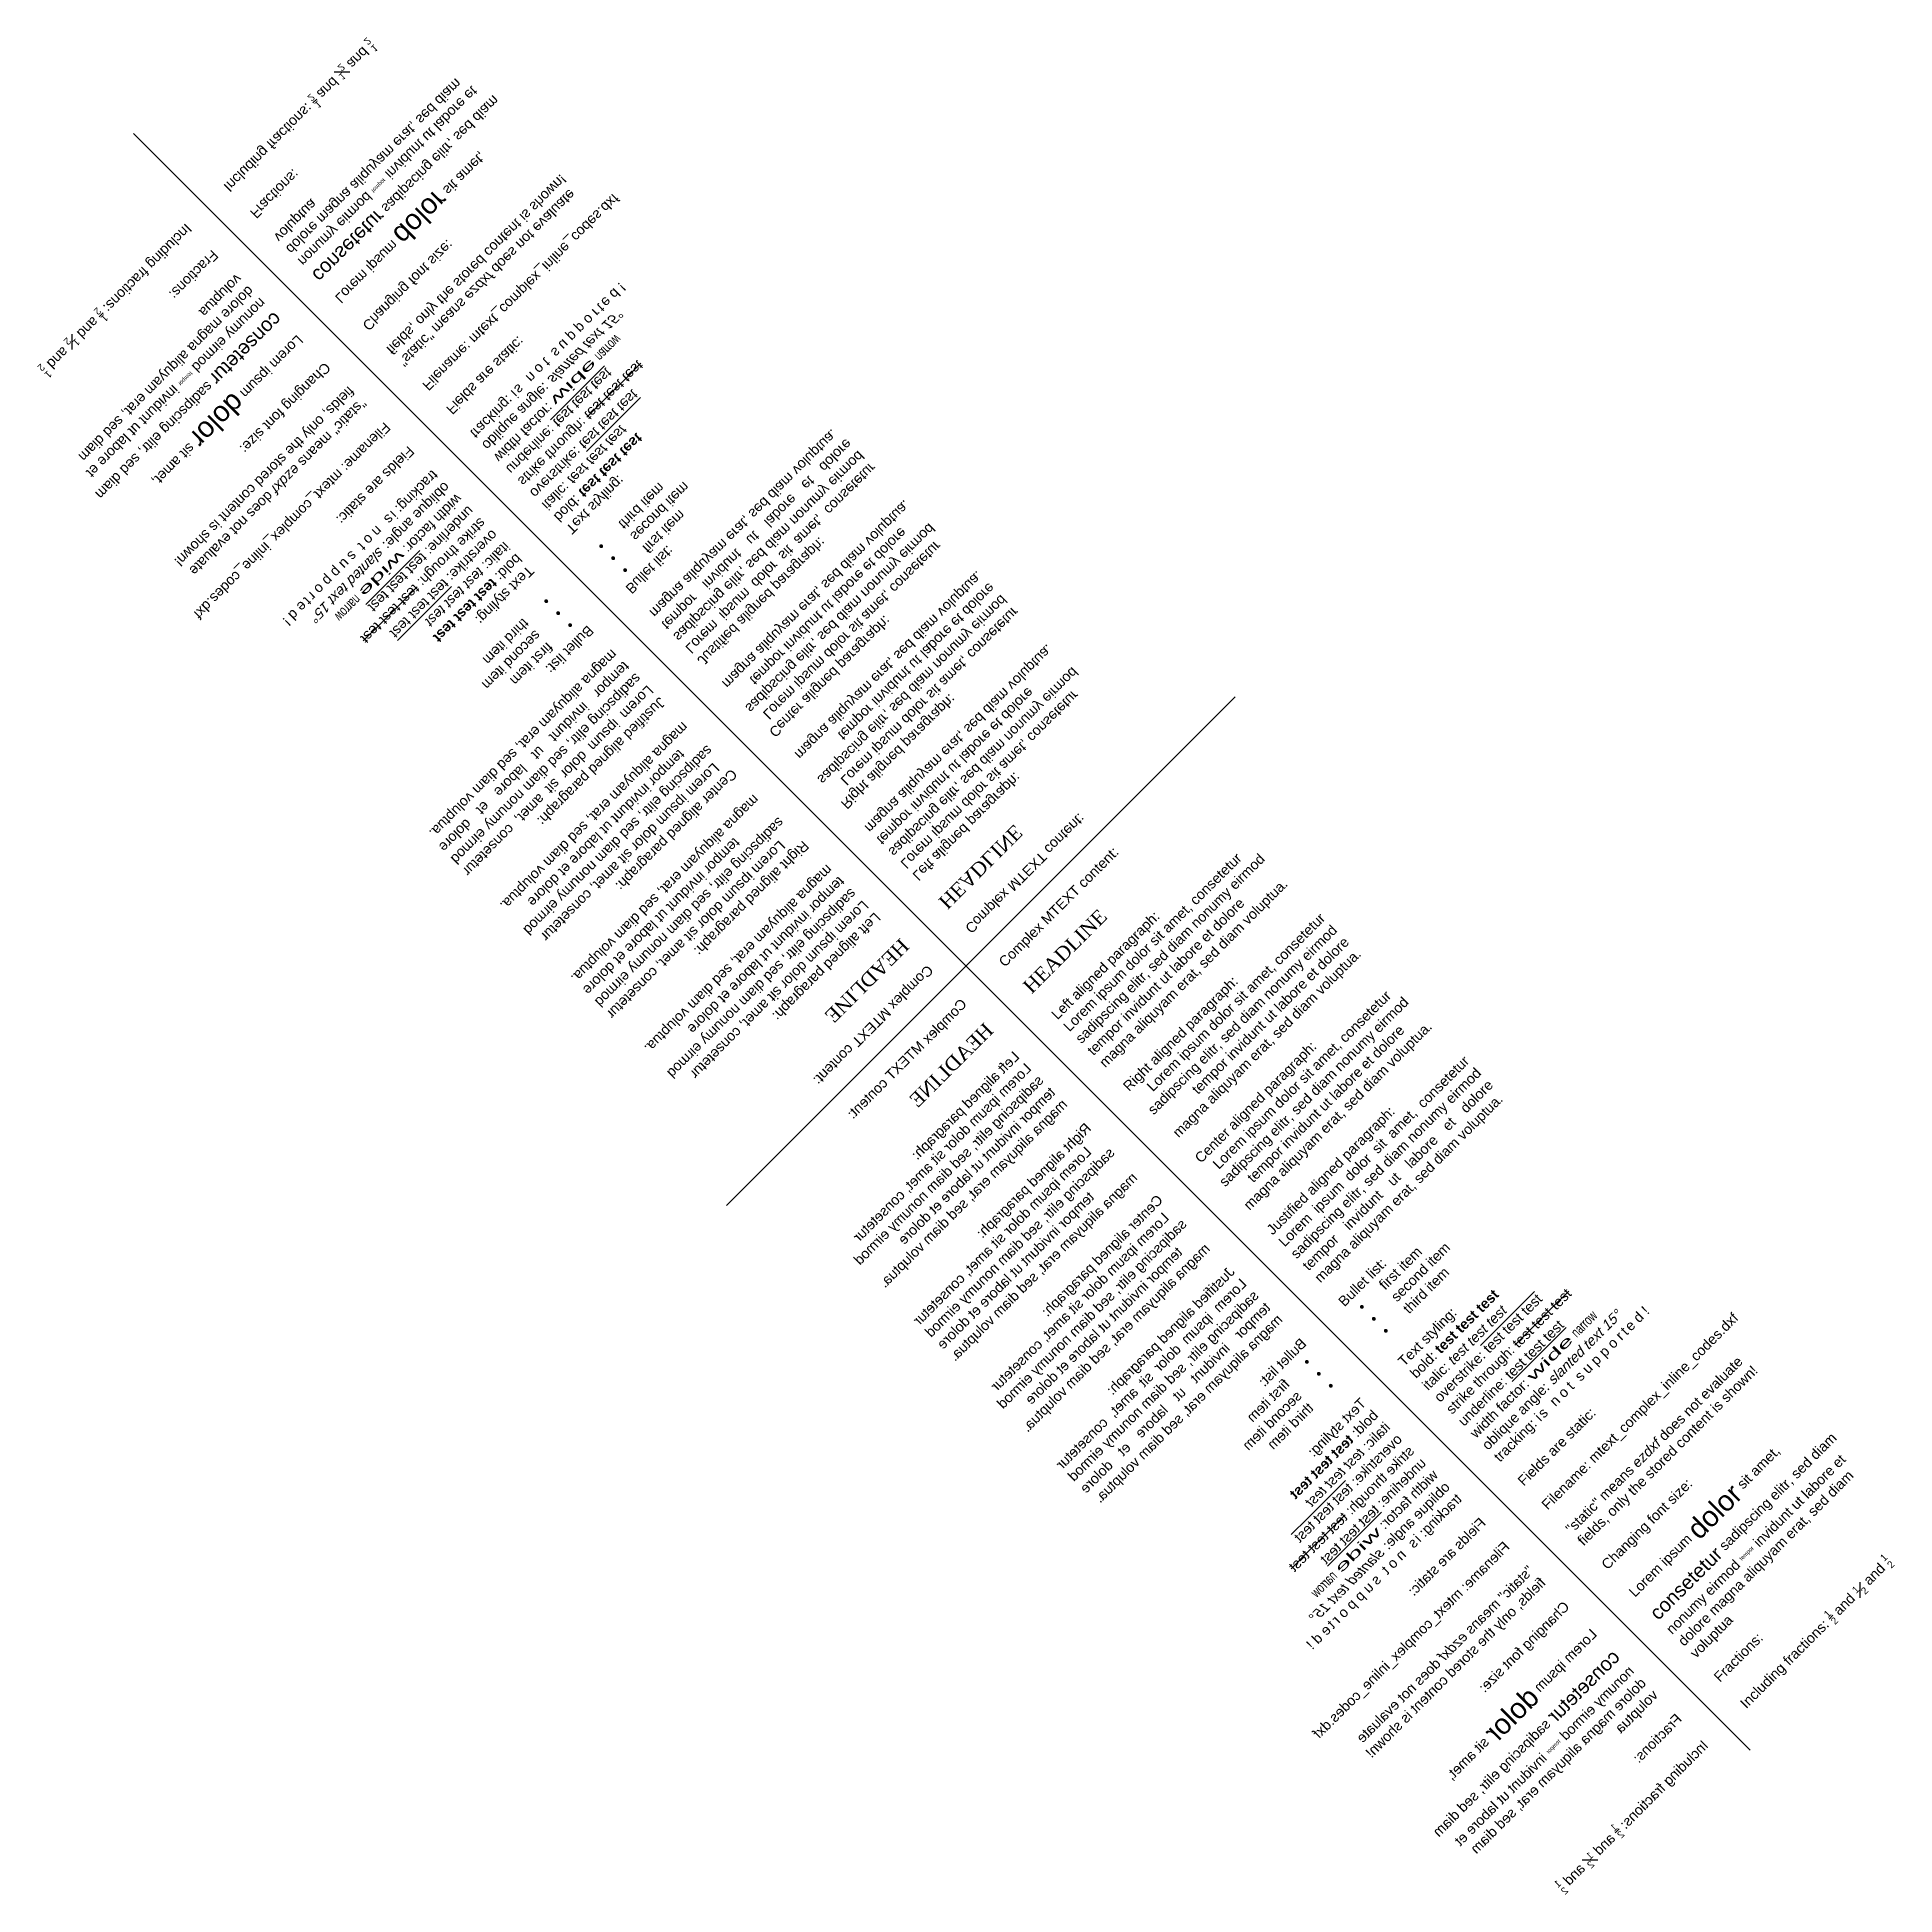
# Model space of a CAD drawing. Header units: metres. Extents: x 50 to 904, y 25 to 589.
# Drawn here: x 445.7 to 903.5, y 69.8 to 527.7 of the extents above; entities that cross this region are included whole.
import ezdxf

# ---------------------------------------------------------------- set-up
doc = ezdxf.new("R2010")
doc.units = ezdxf.units.M
doc.styles.get("Standard").update_dxf_attribs({"font": 'arial.ttf'})

msp = doc.modelspace()

# ---------------------------------------------------------------- texts
at = {"extrusion": (0, 0, -1), "char_height": 2.5, "width": 64.4438, "attachment_point": 1}
for insert, text_direction in [((675.96, 306.56), (0.707107, 0.707107, 0)), ((673.26, 290.95), (-0.707107, -0.707107, 0))]:
    msp.add_mtext('{\\A1;Complex MTEXT content:}\\P\\P{\\C1;\\fTimes New Roman|b0|i0;\\H1.4x;\\A1;HEADLINE}{\\fTimes New Roman|b0|i0;\\H1.4x;\\P}\\P{\\C3;\\A1;Left aligned paragraph:}\\P\\pi0;{\\A1;Lorem ipsum dolor sit amet, consetetur sadipscing elitr, sed diam nonumy eirmod tempor invidunt ut labore et dolore magna aliquyam erat, sed diam voluptua. }\\P\\pi*;\\P{\\C3;\\A1;Right aligned paragraph:}\\P\\pxqr;{\\A1;Lorem ipsum dolor sit amet, consetetur sadipscing elitr, sed diam nonumy eirmod tempor invidunt ut labore et dolore magna aliquyam erat, sed diam voluptua. }\\P\\pq*;\\P{\\C3;\\A1;Center aligned paragraph:}\\P\\pxqc;{\\A1;Lorem ipsum dolor sit amet, consetetur sadipscing elitr, sed diam nonumy eirmod tempor invidunt ut labore et dolore magna aliquyam erat, sed diam voluptua. }\\P\\pq*;{\\C3;\\P\\A1;Justified aligned paragraph:}\\P\\pxi0,qj;{\\A1;Lorem ipsum dolor sit amet, consetetur sadipscing elitr, sed diam nonumy eirmod tempor invidunt ut labore et dolore magna aliquyam erat, sed diam voluptua. }\\P\\pi1,q*;\\P\\pi*;{\\C3;\\A1;Bullet list:}\\P\\pxi-3,l4t4;{\\A1;•^Ifirst item}\\P{\\A1;•^Isecond item}\\P{\\A1;•^Ithird item}\\P\\pi*,l*,t;\\P{\\C3;\\A1;Text styling:}\\P{\\A1;bold: \\C1;\\fArial|b1|i0|c0|p0;test test test}\\P{\\A1;italic: \\C2;\\fArial|b0|i1|c0|p0;test test test}\\P{\\A1;overstrike: \\O\\C3;test test test}\\P{\\A1;strike through: \\K\\C4;test test test}\\P{\\A1;underline: \\L\\C5;test test test}\\Pwidth factor: {\\W2;wide} {\\W0.7;narrow}\\Poblique angle: {\\Q15;slanted text 15°}\\Ptracking: {\\T1.5;is not supported!}\\P\\P{\\C3;\\A1;Fields are static:}\\P\\PFilename: mtext_complex_inline_codes.dxf\\P\\P"static" means {\\fArial|b0|i1|c0|p0;ezdxf} does not evaluate fields, only the stored content is shown!\\P\\P{\\C3;\\A1;Changing font size:}\\P\\P{\\A1;Lorem ipsum {\\C1;\\H2x;dolor} sit amet, {\\C5;\\H1.4x;consetetur} sadipscing elitr, sed diam nonumy eirmod {\\C3;\\H0.4x;tempor} invidunt ut labore et dolore magna aliquyam erat, sed diam voluptua}\\P\\P{\\C3;{\\A1;Fractions:}\\P\\P}{\\A1;Including fractions: {\\H0.7x;\\S1/2;} and {\\H0.7x;\\S1#2;} and \\H0.7x;\\S1^ 2;}\\C3;\\P', dxfattribs=dict(at, insert=insert, text_direction=text_direction))
at = {"char_height": 2.5, "width": 64.4438, "attachment_point": 1}
for insert, rotation in [((666.81, 297.41), 225), ((682.42, 300.1), 45)]:
    msp.add_mtext('{\\A1;Complex MTEXT content:}\\P\\P{\\C1;\\fTimes New Roman|b0|i0;\\H1.4x;\\A1;HEADLINE}{\\fTimes New Roman|b0|i0;\\H1.4x;\\P}\\P{\\C3;\\A1;Left aligned paragraph:}\\P\\pi0;{\\A1;Lorem ipsum dolor sit amet, consetetur sadipscing elitr, sed diam nonumy eirmod tempor invidunt ut labore et dolore magna aliquyam erat, sed diam voluptua. }\\P\\pi*;\\P{\\C3;\\A1;Right aligned paragraph:}\\P\\pxqr;{\\A1;Lorem ipsum dolor sit amet, consetetur sadipscing elitr, sed diam nonumy eirmod tempor invidunt ut labore et dolore magna aliquyam erat, sed diam voluptua. }\\P\\pq*;\\P{\\C3;\\A1;Center aligned paragraph:}\\P\\pxqc;{\\A1;Lorem ipsum dolor sit amet, consetetur sadipscing elitr, sed diam nonumy eirmod tempor invidunt ut labore et dolore magna aliquyam erat, sed diam voluptua. }\\P\\pq*;{\\C3;\\P\\A1;Justified aligned paragraph:}\\P\\pxi0,qj;{\\A1;Lorem ipsum dolor sit amet, consetetur sadipscing elitr, sed diam nonumy eirmod tempor invidunt ut labore et dolore magna aliquyam erat, sed diam voluptua. }\\P\\pi1,q*;\\P\\pi*;{\\C3;\\A1;Bullet list:}\\P\\pxi-3,l4t4;{\\A1;•^Ifirst item}\\P{\\A1;•^Isecond item}\\P{\\A1;•^Ithird item}\\P\\pi*,l*,t;\\P{\\C3;\\A1;Text styling:}\\P{\\A1;bold: \\C1;\\fArial|b1|i0|c0|p0;test test test}\\P{\\A1;italic: \\C2;\\fArial|b0|i1|c0|p0;test test test}\\P{\\A1;overstrike: \\O\\C3;test test test}\\P{\\A1;strike through: \\K\\C4;test test test}\\P{\\A1;underline: \\L\\C5;test test test}\\Pwidth factor: {\\W2;wide} {\\W0.7;narrow}\\Poblique angle: {\\Q15;slanted text 15°}\\Ptracking: {\\T1.5;is not supported!}\\P\\P{\\C3;\\A1;Fields are static:}\\P\\PFilename: mtext_complex_inline_codes.dxf\\P\\P"static" means {\\fArial|b0|i1|c0|p0;ezdxf} does not evaluate fields, only the stored content is shown!\\P\\P{\\C3;\\A1;Changing font size:}\\P\\P{\\A1;Lorem ipsum {\\C1;\\H2x;dolor} sit amet, {\\C5;\\H1.4x;consetetur} sadipscing elitr, sed diam nonumy eirmod {\\C3;\\H0.4x;tempor} invidunt ut labore et dolore magna aliquyam erat, sed diam voluptua}\\P\\P{\\C3;{\\A1;Fractions:}\\P\\P}{\\A1;Including fractions: {\\H0.7x;\\S1/2;} and {\\H0.7x;\\S1#2;} and \\H0.7x;\\S1^ 2;}\\C3;\\P', dxfattribs=dict(at, insert=insert, rotation=rotation))

# ---------------------------------------------------------------- linework, layer by layer
for p, q in [((867.88, 105.49), (469.46, 503.91)), ((740.93, 365.07), (615.58, 239.72))]:
    msp.add_line(p, q)

msp.set_redraw_order([(e.dxf.handle, doc.entitydb.next_handle()) for e in msp.query("TEXT MTEXT ATTDEF DIMENSION ARC_DIMENSION")])  # texts and dimensions are drawn at this point

doc.saveas('drawing.dxf')
